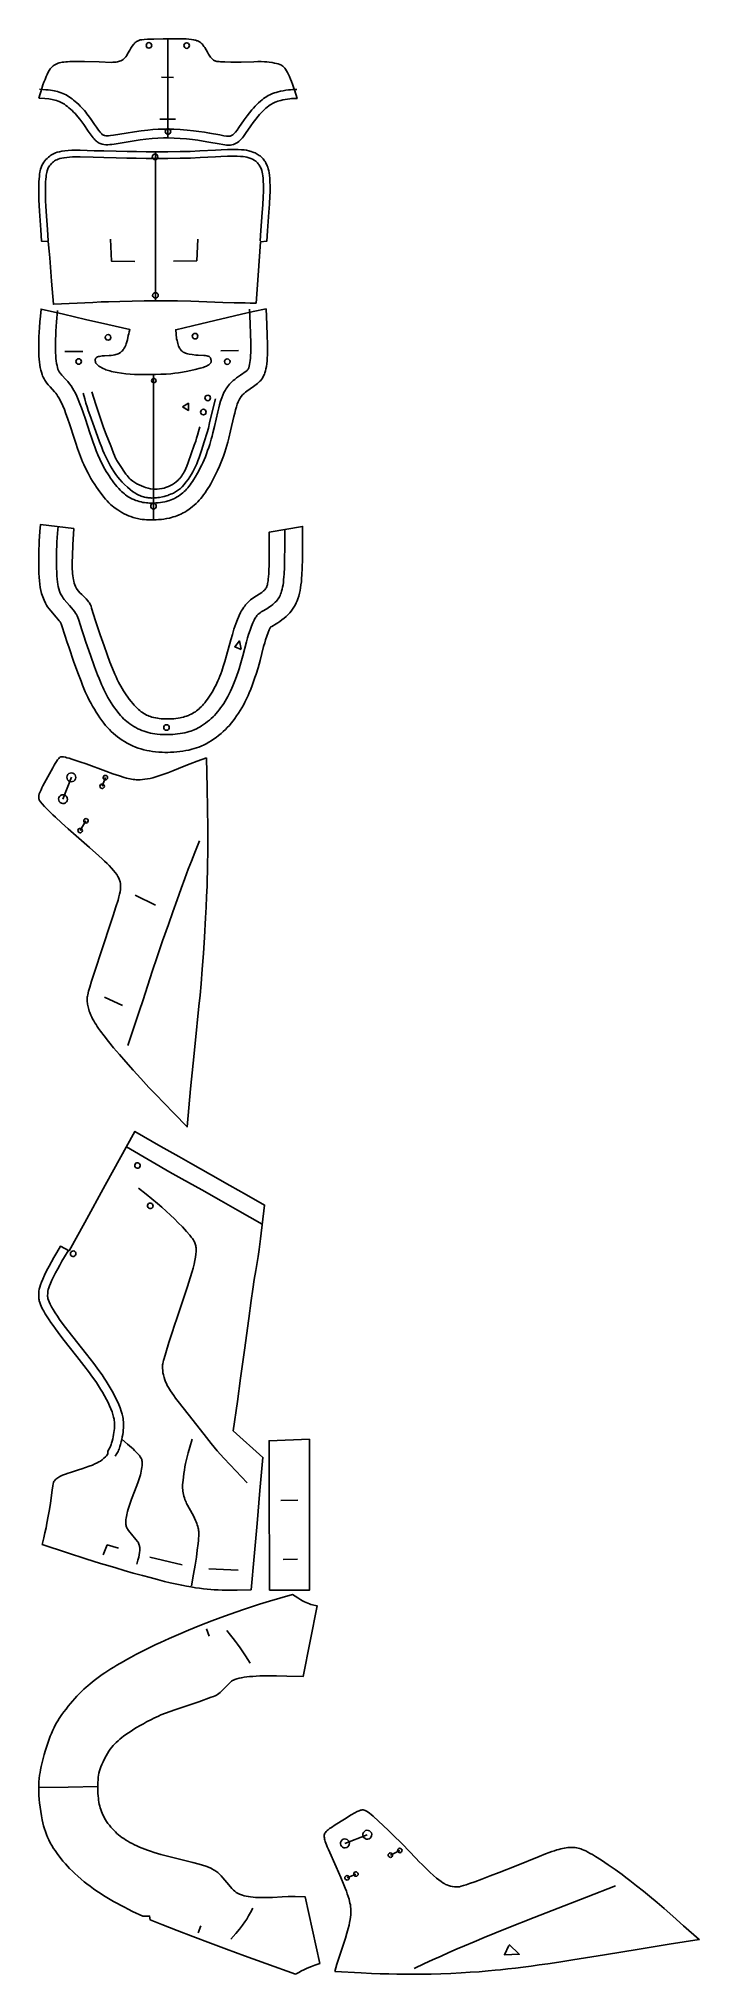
# Model space of a CAD drawing. Extents: x 1 to 298, y 1 to 872.
import ezdxf

# ---------------------------------------------------------------- set-up
doc = ezdxf.new("R2010")
doc.units = 0

msp = doc.modelspace()

# ---------------------------------------------------------------- linework, layer by layer
for points in [[(1, 845.416443), (3.77625, 845.190186), (5.5575, 845.000549), (6.275312, 844.899658), (7.034531, 844.768311), (7.635703, 844.642334), (8.300703, 844.477417), (9.0425, 844.262146), (9.698593, 844.044678), (10.273438, 843.825928), (10.864375, 843.567383), (11.475703, 843.259766), (12.003906, 842.958862), (12.551093, 842.612793), (13.229531, 842.140198), (13.925156, 841.612732), (14.630781, 841.037964), (15.339218, 840.423889), (16.043516, 839.778198), (16.738829, 839.105042), (17.423985, 838.403076), (18.098125, 837.670227), (18.650938, 837.034607), (19.517031, 835.967346), (20.463671, 834.697937), (21.282734, 833.534424), (23.349609, 830.523315), (24.621874, 828.744141), (25.566719, 827.509277), (25.973827, 827.019836), (26.286797, 826.670776), (26.642031, 826.310852), (27.044218, 825.954895), (27.393045, 825.689148), (27.820936, 825.408569), (28.278593, 825.157104), (28.697811, 824.966797), (29.144531, 824.801636), (29.621483, 824.663086), (30.398672, 824.509094), (31.254295, 824.423645), (32.192501, 824.411438), (33.099373, 824.465576), (33.97406, 824.565613), (34.989841, 824.716125), (40.427654, 825.629456), (43.964531, 826.186707), (46.669922, 826.574097), (49.307812, 826.903198), (52.09164, 827.178894), (54.701717, 827.360107), (57.168438, 827.454773), (59.521641, 827.470825), (62.029686, 827.409973), (64.687737, 827.266541), (67.505699, 827.041992), (70.289063, 826.748352), (72.623123, 826.441772), (74.993279, 826.074951), (77.556953, 825.633179), (82.321953, 824.769287), (83.974838, 824.492432), (84.863205, 824.363892), (85.529762, 824.285706), (86.120781, 824.238647), (86.65461, 824.22406), (87.31031, 824.257141), (87.94297, 824.353271), (88.672729, 824.540039), (89.333824, 824.778259), (89.989609, 825.086182), (90.546249, 825.413818), (91.079529, 825.800232), (91.607262, 826.268188), (91.916954, 826.583679), (92.321953, 827.037842), (92.756172, 827.568665), (93.229683, 828.187012), (94.191483, 829.52179), (96.553749, 832.92926), (97.567032, 834.354248), (98.720314, 835.891785), (99.828827, 837.259338), (100.433594, 837.954956), (101.147499, 838.731567), (101.866875, 839.467712), (102.587029, 840.159912), (103.303749, 840.804565), (103.912025, 841.316956), (104.615463, 841.865967), (105.216171, 842.294983), (105.817657, 842.68512), (106.321564, 842.98053), (106.829376, 843.248779), (107.447578, 843.536133), (107.974762, 843.750122), (108.628281, 843.980896), (109.311325, 844.188354), (110.031403, 844.377563), (110.925156, 844.581604), (111.990623, 844.791626), (113.051872, 844.969604), (114.055153, 845.107849), (114.844917, 845.190979), (115.641403, 845.245544), (116.355309, 845.268982), (117.358978, 845.272766), (116.17836, 849.075378), (115.747261, 850.374878), (115.297501, 851.654419), (114.824532, 852.908264), (114.41375, 853.923645), (113.908669, 855.08667), (113.483589, 855.993958), (112.976402, 856.987976), (112.562187, 857.721619), (112.160782, 858.355591), (111.76828, 858.891296), (111.374062, 859.340759), (110.967651, 859.71637), (110.5382, 860.030518), (110.075157, 860.295471), (109.567963, 860.52356), (108.893906, 860.76178), (108.157417, 860.966553), (107.235001, 861.169434), (106.120232, 861.362793), (104.818588, 861.543518), (103.757416, 861.65802), (102.613983, 861.744446), (101.158829, 861.802063), (99.714371, 861.810913), (97.857735, 861.776245), (92.141792, 861.612), (89.793045, 861.590576), (87.589058, 861.604492), (84.871094, 861.663391), (82.909996, 861.746094), (82.231407, 861.796631), (81.662338, 861.859497), (81.254372, 861.923706), (80.823517, 862.018005), (80.500389, 862.115662), (80.259064, 862.210999), (79.97187, 862.356934), (79.748436, 862.499146), (79.525856, 862.667419), (79.299843, 862.865295), (79.065933, 863.095947), (78.759453, 863.432556), (78.439682, 863.820007), (78.109917, 864.254883), (77.501793, 865.145996), (76.958748, 866.041016), (75.791557, 868.104065), (75.422417, 868.687256), (75.111557, 869.126709), (74.699059, 869.62915), (74.346794, 869.985779), (73.877419, 870.376221), (73.375626, 870.710693), (73.05883, 870.887024), (72.617966, 871.096252), (72.273438, 871.235474), (71.795311, 871.399902), (71.295776, 871.542847), (70.773277, 871.667114), (69.782417, 871.843201), (68.657341, 871.971436), (67.35453, 872.057251), (65.830704, 872.10614), (63.7925, 872.124023), (60.929844, 872.103943), (57.023357, 872.037842), (52.808514, 871.945862), (50.022343, 871.855042), (48.448048, 871.768555), (47.446014, 871.671448), (46.720779, 871.546448), (46.429531, 871.470703), (46.10656, 871.361328), (45.74625, 871.205688), (45.449375, 871.05249), (45.094139, 870.8349), (44.79789, 870.621094), (44.500626, 870.373657), (44.201641, 870.088806), (43.960625, 869.831482), (43.657032, 869.471619), (43.110001, 868.73407), (42.515625, 867.82019), (42.007969, 866.955933), (41.063282, 865.250366), (40.633514, 864.547974), (40.171249, 863.906128), (39.922966, 863.612305), (39.661171, 863.337341), (39.313046, 863.02063), (39.016171, 862.789307), (38.619843, 862.528503), (38.281013, 862.342896), (37.921406, 862.178101), (37.443985, 862.001404), (36.944298, 861.855164), (36.43211, 861.737183), (35.814922, 861.629761), (35.112888, 861.546692), (34.452499, 861.503235), (33.799686, 861.492554), (28.225311, 861.661987), (21.660702, 861.800659), (17.835781, 861.837585), (16.35078, 861.828247), (15.001875, 861.798096), (13.954687, 861.752502), (13.153359, 861.69812), (12.270547, 861.610535), (11.595469, 861.516785), (10.970625, 861.402222), (10.28125, 861.235535), (9.753515, 861.073364), (9.171953, 860.85376), (8.558906, 860.567322), (7.935156, 860.206604), (7.446953, 859.863892), (6.995625, 859.473022), (6.562109, 859.00177), (6.190078, 858.509644), (5.738672, 857.804199), (5.3275, 857.07074), (4.823515, 856.069092), (4.376406, 855.092651), (3.844062, 853.824463), (3.384219, 852.633972), (2.924844, 851.3573), (2.390078, 849.780212), (1, 845.416443)], [(59.16, 827.552551), (59.16, 838.665527), (59.16, 849.778564), (59.16, 860.891602), (59.16, 872.004639)], [(51.887188, 869.101318), (51.79203, 869.579651), (51.521091, 869.985229), (51.115547, 870.256165), (50.637188, 870.351318), (50.158829, 870.256165), (49.753281, 869.985229), (49.482342, 869.579651), (49.387188, 869.101318), (49.482342, 868.622925), (49.753281, 868.217407), (50.158829, 867.946472), (50.637188, 867.851318), (51.115547, 867.946472), (51.521091, 868.217407), (51.79203, 868.622925), (51.887188, 869.101318)], [(68.887497, 869.022766), (68.792343, 869.50116), (68.521408, 869.906677), (68.115936, 870.177612), (67.637497, 870.272766), (67.159218, 870.177612), (66.75367, 869.906677), (66.482658, 869.50116), (66.387497, 869.022766), (66.482658, 868.544434), (66.75367, 868.138977), (67.159218, 867.86792), (67.637497, 867.772766), (68.115936, 867.86792), (68.521408, 868.138977), (68.792343, 868.544434), (68.887497, 869.022766)], [(56.312187, 854.80542), (61.719296, 854.651794)], [(1.371719, 849.399292), (4.26375, 849.167725), (5.322031, 849.06311), (6.315547, 848.944275), (7.232969, 848.807251), (7.970469, 848.672546), (8.678281, 848.519287), (9.485469, 848.313965), (10.294374, 848.076477), (11.122656, 847.800354), (11.851093, 847.522644), (12.597813, 847.197266), (13.363671, 846.815002), (14.0175, 846.446167), (14.685625, 846.026917), (15.365156, 845.559875), (16.051718, 845.050842), (16.741093, 844.505554), (17.428749, 843.929749), (18.245703, 843.206726), (19.046875, 842.457581), (19.699999, 841.81543), (20.339453, 841.156555), (20.964922, 840.479919), (21.576094, 839.784729), (22.172421, 839.070313), (22.753593, 838.335754), (23.319609, 837.584106), (24.300468, 836.212402), (26.120312, 833.559814), (27.040234, 832.245972), (28.00164, 830.923645), (28.690155, 830.034851), (29.217108, 829.434143), (29.448202, 829.212769), (29.645937, 829.051636), (29.880468, 828.889893), (30.093906, 828.770813), (30.332188, 828.670776), (30.614843, 828.585938), (31.162344, 828.483826), (31.764608, 828.439819), (32.444607, 828.451904), (33.282108, 828.529724), (34.660858, 828.730774), (40.439297, 829.687805), (44.097031, 830.252563), (47.211639, 830.681763), (50.199532, 831.023315), (52.397499, 831.219421), (54.790779, 831.373474), (57.074688, 831.457397), (59.26656, 831.476563), (60.596249, 831.458984), (61.898594, 831.421143), (64.682892, 831.278259), (66.163902, 831.17218), (67.8675, 831.027649), (70.757187, 830.722778), (73.168983, 830.406311), (75.604843, 830.029846), (77.985779, 829.622009), (82.601875, 828.792419), (84.439293, 828.48407), (85.641251, 828.316833), (86.077026, 828.27594), (86.47789, 828.259644), (86.83609, 828.276123), (87.172729, 828.330139), (87.534531, 828.426331), (87.865387, 828.554382), (88.167496, 828.710815), (88.480782, 828.916443), (88.777657, 829.159485), (89.069298, 829.446472), (89.609528, 830.073486), (90.32328, 831.014771), (91.119141, 832.13446), (93.560547, 835.640869), (94.815781, 837.373169), (95.915703, 838.804443), (97.012497, 840.132141), (97.683205, 840.892273), (98.481873, 841.747803), (99.2957, 842.566711), (100.003433, 843.237061), (100.838745, 843.979675), (101.561562, 844.579834), (102.290779, 845.143738), (103.027496, 845.668518), (103.772652, 846.151306), (104.400932, 846.519409), (105.036407, 846.854797), (105.680313, 847.157104), (106.335312, 847.429382), (107.139999, 847.721252), (107.969528, 847.980591), (108.829063, 848.213501), (109.874687, 848.459045), (111.10289, 848.706909), (112.314217, 848.914185), (113.453125, 849.074829), (114.347496, 849.172424), (115.241402, 849.237549), (116.127029, 849.2677), (117.202499, 849.270203)], [(55.495781, 835.968994), (62.533825, 835.941772)], [(60.465778, 830.34491), (60.370625, 830.823181), (60.099686, 831.22876), (59.694218, 831.499756), (59.215778, 831.59491), (58.737499, 831.499756), (58.331951, 831.22876), (58.060936, 830.823181), (57.965778, 830.34491), (58.060936, 829.866455), (58.331951, 829.460999), (58.737499, 829.190063), (59.215778, 829.09491), (59.694218, 829.190063), (60.099686, 829.460999), (60.370625, 829.866455), (60.465778, 830.34491)], [(98.947495, 753.168213), (99.821167, 765.531677), (100.910072, 780.738831), (103.731796, 780.940918), (104.05101, 785.605469), (104.669998, 794.039185), (104.922188, 797.731995), (105.125, 801.455688), (105.179688, 803.010132), (105.203667, 804.26062), (105.198746, 806.004517), (105.152809, 807.585815), (105.056244, 809.28595), (104.93, 810.724182), (104.795311, 811.750061), (104.636948, 812.598022), (104.399841, 813.532471), (104.125389, 814.374817), (103.920235, 814.904663), (103.736328, 815.328552), (103.480469, 815.856567), (103.254059, 816.275757), (102.942734, 816.794128), (102.670151, 817.202454), (102.375778, 817.603394), (102.058983, 817.994934), (101.719063, 818.375305), (101.355385, 818.742737), (100.96711, 819.095276), (100.659454, 819.348938), (100.337265, 819.592468), (99.885078, 819.900146), (99.410156, 820.187927), (98.91758, 820.455627), (98.412262, 820.702942), (97.899216, 820.929993), (97.383354, 821.136475), (96.742188, 821.365479), (96.114296, 821.561707), (95.622887, 821.695618), (94.629532, 821.90741), (93.550392, 822.054688), (92.299606, 822.149536), (90.798592, 822.203552), (88.839684, 822.22406), (86.000702, 822.192688), (83.179764, 822.104614), (80.676872, 821.985352), (73.553276, 821.59082), (69.231323, 821.412781), (67.038437, 821.353882), (64.716171, 821.3125), (59.199608, 821.268433), (49.47031, 821.272949), (44.97242, 821.307312), (40.778904, 821.363586), (35.953358, 821.457703), (30.353281, 821.59906), (26.04875, 821.730896), (19.737108, 821.958557), (18.440624, 821.978271), (17.333984, 821.967407), (15.913125, 821.914368), (14.346797, 821.805115), (12.804844, 821.644043), (11.457734, 821.450134), (10.317031, 821.229126), (9.380078, 820.991394), (8.514766, 820.70636), (7.724218, 820.372314), (7.098906, 820.048401), (6.514843, 819.69165), (5.965547, 819.303406), (5.360078, 818.813049), (4.788516, 818.285217), (4.253047, 817.72406), (3.756172, 817.133606), (3.300469, 816.517944), (2.888125, 815.878601), (2.569844, 815.300781), (2.283984, 814.681396), (2.070469, 814.124023), (1.844062, 813.394531), (1.680156, 812.726929), (1.538047, 811.998108), (1.416094, 811.202881), (1.293984, 810.153748), (1.195547, 808.992615), (1.117813, 807.710938), (1.050078, 806.053406), (1.013281, 804.501221), (1, 802.842773), (1.01375, 801.092102), (1.048516, 799.573059), (1.152969, 797.051636), (1.309297, 794.475769), (1.952969, 786.051697), (2.30875, 780.950745), (5.316875, 780.782349), (5.709375, 776.506714), (5.969375, 773.481628), (6.763047, 763.000793), (7.637422, 752.598022), (25.365313, 753.474915), (29.166718, 753.642822), (32.406326, 753.766418), (37.572891, 753.927002), (43.100624, 754.061401), (48.537498, 754.160461), (53.47031, 754.215271), (58.55125, 754.208557), (63.555935, 754.123718), (69.571404, 753.94873), (83.864922, 753.441833), (88.971016, 753.28186), (93.944611, 753.182251), (96.174919, 753.165894), (98.947495, 753.168213)], [(100.738197, 781.137512), (101.058205, 785.814209), (101.65461, 793.939331), (101.891167, 797.359741), (102.093437, 800.867065), (102.187416, 803.477173), (102.203438, 805.042175), (102.183746, 806.473633), (102.128593, 807.915466), (102.039215, 809.295044), (101.931404, 810.436829), (101.810623, 811.307312), (101.654686, 812.086914), (101.451561, 812.830933), (101.160469, 813.64679), (100.795624, 814.442932), (100.583984, 814.830139), (100.352028, 815.208313), (100.098434, 815.57605), (99.878517, 815.861938), (99.580154, 816.207642), (99.321327, 816.473877), (99.043282, 816.730469), (98.744843, 816.976563), (98.424843, 817.211365), (98.082886, 817.434509), (97.345467, 817.843079), (96.561874, 818.198975), (95.662498, 818.531555), (94.777184, 818.788269), (93.955856, 818.956543), (93.014687, 819.076416), (91.868515, 819.155457), (90.445, 819.200928), (88.781792, 819.216553), (86.043594, 819.188416), (83.062111, 819.09491), (80.590309, 818.975281), (73.683907, 818.593445), (69.326324, 818.41394), (67.114922, 818.354492), (64.774452, 818.312805), (59.221249, 818.268433), (49.449139, 818.272888), (44.93539, 818.307495), (40.726795, 818.363953), (35.883202, 818.458496), (30.265781, 818.600037), (25.587656, 818.743896), (19.713593, 818.954834), (18.615469, 818.972961), (17.558907, 818.965637), (16.218828, 818.918884), (14.911797, 818.832825), (13.651172, 818.710144), (12.453125, 818.55188), (11.459844, 818.378418), (10.552343, 818.171326), (9.842422, 817.959961), (9.133594, 817.682312), (8.588672, 817.407471), (8.097968, 817.102966), (7.646093, 816.76886), (7.159375, 816.351563), (6.700859, 815.900269), (6.274531, 815.421326), (5.884531, 814.920593), (5.534688, 814.40094), (5.29875, 813.98468), (5.119062, 813.6073), (4.922969, 813.103516), (4.775391, 812.630005), (4.616797, 811.983093), (4.499531, 811.369202), (4.395312, 810.680969), (4.30375, 809.913208), (4.209922, 808.878906), (4.132891, 807.712646), (4.072031, 806.405579), (4.02875, 804.960754), (4.006953, 803.393677), (4.007891, 802.005737), (4.028515, 800.553101), (4.071094, 799.0448), (4.170312, 796.85968), (4.329141, 794.316406), (4.945625, 786.264954), (5.302187, 781.14856)], [(53.394375, 820.222107), (52.916092, 820.126953), (52.510544, 819.855896), (52.239529, 819.450439), (52.144375, 818.972107), (52.239529, 818.493713), (52.510544, 818.088257), (52.916092, 817.817261), (53.394375, 817.722107), (53.872734, 817.817261), (54.278278, 818.088257), (54.549297, 818.493713), (54.644375, 818.972107), (54.549297, 819.450439), (54.278278, 819.855896), (53.872734, 820.126953), (53.394375, 820.222107)], [(53.587967, 821.074219), (53.587967, 804.356079), (53.587967, 787.637878), (53.587967, 770.919678), (53.587967, 754.201538)], [(33.349766, 781.906372), (33.745155, 772.01886), (44.22031, 771.898865)], [(72.590698, 781.861877), (72.203903, 772.200317), (61.681328, 772.073425)], [(103.459373, 750.598022), (103.768669, 743.488403), (103.940231, 738.605225), (104.022026, 734.685364), (104.030548, 732.643555), (104.015228, 731.224304), (103.980232, 729.906311), (103.903748, 728.298828), (103.82476, 727.198975), (103.691872, 725.863708), (103.528748, 724.667297), (103.336792, 723.597717), (103.117416, 722.642639), (102.872108, 721.790039), (102.671875, 721.210632), (102.457497, 720.677063), (102.228279, 720.184875), (101.9832, 719.72937), (101.721718, 719.305847), (101.44281, 718.909668), (101.145782, 718.536133), (100.829842, 718.180664), (100.494141, 717.838562), (100.01445, 717.395142), (99.496559, 716.956299), (98.943672, 716.517334), (97.765312, 715.642456), (94.783356, 713.530457), (94.111168, 713.020752), (93.479141, 712.491638), (93.118668, 712.15509), (92.771873, 711.798035), (92.223434, 711.14386), (91.91172, 710.707581), (91.710854, 710.395386), (91.419922, 709.891418), (91.232735, 709.529358), (90.873276, 708.741394), (90.448433, 707.64209), (90.045387, 706.423584), (89.658279, 705.094666), (89.28125, 703.663879), (88.908669, 702.139771), (87.430389, 695.675903), (86.631172, 692.378906), (86.141792, 690.520874), (85.721954, 689.03125), (85.274452, 687.540771), (84.797264, 686.048645), (84.156174, 684.180237), (83.60508, 682.681763), (83.018044, 681.17926), (82.392967, 679.671936), (81.555153, 677.779663), (80.839455, 676.262634), (80.087341, 674.754272), (79.303276, 673.266418), (78.491638, 671.811218), (77.8675, 670.748413), (77.232185, 669.71582), (76.587578, 668.718445), (75.935471, 667.761414), (75.277885, 666.84967), (74.616249, 665.987183), (73.950699, 665.173096), (73.28109, 664.405273), (72.607109, 663.681702), (71.928589, 663.000305), (71.01664, 662.153748), (70.326797, 661.562622), (69.398979, 660.829041), (68.696716, 660.317017), (67.751564, 659.681335), (66.793983, 659.095947), (66.064064, 658.688904), (65.070076, 658.187622), (64.305626, 657.842041), (63.255779, 657.420349), (62.442108, 657.132874), (61.60289, 656.869202), (60.73539, 656.628723), (59.836952, 656.411011), (58.587811, 656.15509), (57.287888, 655.939575), (56.288124, 655.805908), (54.933281, 655.666565), (53.908436, 655.592407), (52.882813, 655.545349), (51.862186, 655.526367), (50.519688, 655.546326), (49.534218, 655.596313), (48.573593, 655.677429), (47.640858, 655.789734), (46.734688, 655.93219), (45.564686, 656.166443), (44.713673, 656.373901), (43.610779, 656.690369), (42.540623, 657.049683), (41.498985, 657.448669), (40.481716, 657.884338), (39.484608, 658.353943), (38.502968, 658.861389), (37.531719, 659.41687), (36.565468, 660.031128), (35.841015, 660.536865), (34.87117, 661.279541), (34.137966, 661.893738), (33.397343, 662.561951), (32.647186, 663.288635), (31.885155, 664.078247), (31.111639, 664.931519), (30.330467, 665.843262), (29.545937, 666.8078), (28.501875, 668.166443), (27.725859, 669.232544), (26.960546, 670.332886), (26.210234, 671.461609), (25.240313, 673.001404), (24.541328, 674.174927), (23.871407, 675.358276), (23.232578, 676.547546), (22.23328, 678.538757), (21.309374, 680.536255), (20.788124, 681.735352), (20.289921, 682.933411), (19.355938, 685.321106), (18.494688, 687.689331), (17.693983, 690.026733), (16.943281, 692.317505), (14.997969, 698.405762), (14.020702, 701.291443), (13.277812, 703.337158), (12.559609, 705.194214), (11.87539, 706.849365), (11.234062, 708.289429), (10.715938, 709.357422), (10.208437, 710.301575), (9.692031, 711.152771), (9.147422, 711.942078), (8.657969, 712.57489), (8.126172, 713.202942), (6.124844, 715.383606), (5.298047, 716.326233), (4.628438, 717.16687), (4.010625, 718.050842), (3.721953, 718.516052), (3.447031, 719.000793), (3.019766, 719.859619), (2.782344, 720.410278), (2.559219, 720.991089), (2.219844, 722.034119), (1.978047, 722.94342), (1.713125, 724.175537), (1.53125, 725.231689), (1.341328, 726.631958), (1.219375, 727.81012), (1.104531, 729.347168), (1.031484, 730.946838), (1, 732.598877), (1.006562, 734.286072), (1.045, 735.986023), (1.124375, 738.01062), (1.229922, 739.981445), (1.371719, 742.160522), (1.562969, 744.712585), (1.780703, 747.288818), (2.069297, 750.43457), (12.16039, 748.115479), (22.145077, 745.820679), (32.129688, 743.526001), (42.114296, 741.231323), (41.771873, 740.169189), (41.53492, 739.32959), (41.361248, 738.618042), (40.919216, 736.642639), (40.674999, 735.678711), (40.428749, 734.865112), (40.18914, 734.199646), (39.965626, 733.667786), (39.766563, 733.25415), (39.555859, 732.869202), (39.333515, 732.514648), (39.102734, 732.191101), (38.821716, 731.842712), (38.5, 731.48999), (38.158047, 731.155823), (37.827576, 730.863525), (37.597576, 730.686218), (37.36414, 730.53894), (37.102345, 730.408875), (36.736874, 730.265137), (36.288204, 730.119385), (35.77367, 729.978821), (35.284843, 729.866455), (34.47617, 729.72345), (33.562344, 729.616882), (32.697891, 729.551392), (30.643593, 729.435608), (29.530781, 729.328918), (28.928827, 729.241394), (28.430937, 729.147095), (27.966171, 729.03363), (27.550312, 728.899841), (27.19875, 728.744507), (26.921093, 728.567322), (26.711718, 728.370605), (26.543047, 728.119751), (26.443983, 727.84967), (26.400156, 727.522705), (26.418514, 727.181335), (26.508984, 726.785522), (26.627499, 726.472961), (26.785936, 726.159363), (26.985624, 725.84668), (27.195313, 725.579285), (27.445858, 725.312195), (27.742422, 725.045166), (28.028358, 724.822571), (28.420311, 724.555603), (28.936405, 724.246887), (29.503124, 723.944519), (30.107187, 723.652344), (30.735468, 723.373718), (31.295546, 723.146729), (31.898672, 722.928284), (32.451641, 722.750916), (33.065392, 722.576233), (33.753983, 722.402588), (34.53125, 722.228638), (36.351406, 721.884521), (38.233982, 721.596008), (40.28117, 721.347168), (42.193672, 721.173401), (44.213593, 721.047974), (46.11039, 720.976929), (48.473282, 720.938782), (51.086872, 720.94574), (53.531796, 720.991699), (56.024529, 721.079956), (58.46867, 721.215637), (60.451874, 721.373291), (62.279919, 721.570129), (63.952812, 721.797852), (65.724449, 722.088013), (68.161247, 722.558105), (71.53125, 723.278442), (73.731636, 723.802307), (74.435623, 723.992004), (75.051323, 724.179199), (75.60453, 724.375427), (76.048515, 724.55957), (76.552811, 724.802246), (77.041245, 725.07251), (77.554527, 725.398743), (77.94117, 725.684998), (78.248123, 725.958252), (78.463593, 726.211365), (78.56781, 726.384094), (78.636948, 726.554382), (78.676636, 726.72583), (78.693283, 726.938599), (78.681953, 727.203735), (78.637497, 727.525146), (78.573357, 727.808289), (78.487892, 728.079895), (78.399063, 728.293884), (78.296799, 728.483887), (78.200073, 728.624878), (78.068436, 728.776062), (77.917892, 728.910583), (77.74617, 729.03186), (77.365074, 729.228516), (77.102104, 729.321533), (76.782654, 729.402771), (76.087578, 729.507874), (75.352104, 729.562378), (72.880234, 729.676147), (71.69883, 729.762146), (70.150703, 729.933289), (68.805466, 730.148254), (68.121719, 730.292175), (67.624374, 730.4198), (67.181793, 730.558472), (66.7957, 730.707397), (66.459839, 730.865479), (66.100937, 731.073914), (65.797813, 731.292419), (65.537735, 731.518494), (65.22187, 731.843262), (64.896324, 732.227112), (64.668282, 732.542664), (64.450157, 732.900757), (64.238434, 733.318665), (64.029449, 733.813416), (63.855782, 734.292969), (63.651875, 734.936523), (63.458828, 735.633606), (63.28281, 736.361938), (63.13031, 737.099487), (63.007263, 737.824829), (62.91375, 738.529053), (62.843826, 739.216003), (62.72031, 741.108276), (74.085625, 743.767639), (92.330467, 748.112), (97.633827, 749.322144), (103.459373, 750.598022)], [(95.964058, 750.337769), (96.224449, 743.990906), (96.390388, 739.203491), (96.477104, 735.414856), (96.493439, 733.477783), (96.486641, 732.154968), (96.462341, 730.953369), (96.405388, 729.532654), (96.324684, 728.304382), (96.225151, 727.252075), (96.11187, 726.35968), (95.958199, 725.443909), (95.800079, 724.720276), (95.617188, 724.060791), (95.466095, 723.647888), (95.299057, 723.325439), (95.099373, 723.061707), (94.850075, 722.825073), (94.461876, 722.532043), (91.857109, 720.723755), (90.140938, 719.456177), (89.304451, 718.802307), (88.622734, 718.237976), (87.938904, 717.628235), (87.429688, 717.136536), (86.927574, 716.61145), (86.435936, 716.049805), (85.958359, 715.44812), (85.649529, 715.023193), (85.203278, 714.347473), (84.918594, 713.870117), (84.645233, 713.370056), (84.383591, 712.847473), (83.892731, 711.73999), (83.440933, 710.558289), (82.923355, 708.992615), (82.448982, 707.348083), (82.093979, 705.989624), (81.672417, 704.255127), (80.144371, 697.541565), (79.466248, 694.709656), (79.104996, 693.301208), (78.723907, 691.900818), (78.001015, 689.471802), (77.5532, 688.094849), (77.078354, 686.724915), (76.574844, 685.360901), (76.041405, 684.002075), (75.476326, 682.647461), (74.878281, 681.296265), (74.40773, 680.285278), (73.754143, 678.947693), (73.075783, 677.632507), (72.554214, 676.66748), (71.487968, 674.813416), (70.767654, 673.648865), (70.226402, 672.821228), (69.686874, 672.038025), (69.151405, 671.304077), (68.621246, 670.621094), (68.096016, 669.986694), (67.574921, 669.397949), (67.057579, 668.851929), (66.543205, 668.345764), (65.861015, 667.727539), (65.351402, 667.302856), (64.673355, 666.782776), (63.995781, 666.309204), (63.316719, 665.87561), (62.631016, 665.478638), (62.108124, 665.204224), (61.393749, 664.867981), (60.653435, 664.56427), (59.879997, 664.291626), (59.274059, 664.106567), (58.425938, 663.884583), (57.755859, 663.73584), (56.814766, 663.560425), (55.829372, 663.412781), (54.812889, 663.294678), (53.778671, 663.208008), (52.739998, 663.154846), (51.966091, 663.138062), (50.951561, 663.147949), (50.211094, 663.180664), (49.494217, 663.236023), (48.579216, 663.344849), (47.921406, 663.451538), (47.078438, 663.625244), (46.270233, 663.832458), (45.492107, 664.070984), (44.739372, 664.338135), (43.827187, 664.708557), (42.938282, 665.115295), (42.23703, 665.470703), (41.5382, 665.864197), (40.835545, 666.307251), (40.123047, 666.810974), (39.578594, 667.235535), (38.834297, 667.872864), (38.258984, 668.410522), (37.666248, 669.0047), (37.053749, 669.659546), (36.209766, 670.624512), (35.561874, 671.411072), (34.905937, 672.246155), (34.246326, 673.125061), (33.368359, 674.356873), (32.71664, 675.319519), (32.075466, 676.31012), (31.449141, 677.323914), (30.841953, 678.356262), (30.257891, 679.402405), (29.697811, 680.460083), (29.160545, 681.528259), (28.477421, 682.967163), (27.67289, 684.786072), (26.917812, 686.623413), (26.206484, 688.47467), (25.532969, 690.335205), (24.766874, 692.572144), (24.037422, 694.798401), (22.085781, 700.892578), (21.068047, 703.889832), (20.274139, 706.07074), (19.596796, 707.822021), (18.815624, 709.713013), (18.158047, 711.192017), (17.513437, 712.533508), (16.875391, 713.749512), (16.235233, 714.856384), (15.584609, 715.870117), (14.914765, 716.80719), (14.10078, 717.82373), (13.271796, 718.766724), (11.4225, 720.763123), (10.979688, 721.274536), (10.669687, 721.666016), (10.269453, 722.251526), (9.98625, 722.764587), (9.694687, 723.446411), (9.482265, 724.097961), (9.251953, 725.015869), (9.075937, 725.909363), (8.888594, 727.129578), (8.756797, 728.262634), (8.65125, 729.494812), (8.575624, 730.820129), (8.539374, 731.943359), (8.525859, 733.417786), (8.544063, 734.948914), (8.600234, 736.825012), (8.685547, 738.701416), (8.790781, 740.533875), (9.090859, 744.700684), (9.542734, 749.805115)], [(53.572655, 757.866943), (53.094296, 757.77179), (52.688747, 757.500793), (52.417812, 757.095276), (52.322655, 756.616943), (52.417812, 756.13855), (52.688747, 755.733093), (53.094296, 755.462097), (53.572655, 755.366943), (54.051014, 755.462097), (54.456562, 755.733093), (54.727497, 756.13855), (54.822655, 756.616943), (54.727497, 757.095276), (54.456562, 757.500793), (54.051014, 757.77179), (53.572655, 757.866943)], [(32.234138, 738.955627), (31.755781, 738.860474), (31.350233, 738.589539), (31.079296, 738.184021), (30.98414, 737.705627), (31.079296, 737.227356), (31.350233, 736.821777), (31.755781, 736.550781), (32.234138, 736.455627), (32.712498, 736.550781), (33.118046, 736.821777), (33.388985, 737.227356), (33.484138, 737.705627), (33.388985, 738.184021), (33.118046, 738.589539), (32.712498, 738.860474), (32.234138, 738.955627)], [(71.416016, 739.504028), (70.937653, 739.408875), (70.532104, 739.137939), (70.261093, 738.732483), (70.166016, 738.254028), (70.261093, 737.775757), (70.532104, 737.370239), (70.937653, 737.099182), (71.416016, 737.004028), (71.894371, 737.099182), (72.299843, 737.370239), (72.570854, 737.775757), (72.666016, 738.254028), (72.570854, 738.732483), (72.299843, 739.137939), (71.894371, 739.408875), (71.416016, 739.504028)], [(83.059135, 731.60675), (91.02906, 731.775208)], [(12.711719, 731.410461), (20.856796, 731.298096)], [(18.99703, 728.078247), (18.518671, 727.983093), (18.113125, 727.712158), (17.842188, 727.306641), (17.74703, 726.828247), (17.842188, 726.349915), (18.113125, 725.944336), (18.518671, 725.673401), (18.99703, 725.578247), (19.475311, 725.673401), (19.880859, 725.944336), (20.151875, 726.349915), (20.24703, 726.828247), (20.151875, 727.306641), (19.880859, 727.712158), (19.475311, 727.983093), (18.99703, 728.078247)], [(85.922653, 728.032654), (85.444298, 727.9375), (85.03875, 727.666565), (84.767807, 727.260986), (84.672653, 726.782654), (84.767807, 726.30426), (85.03875, 725.898743), (85.444298, 725.627808), (85.922653, 725.532654), (86.401016, 725.627808), (86.806564, 725.898743), (87.077499, 726.30426), (87.172653, 726.782654), (87.077499, 727.260986), (86.806564, 727.666565), (86.401016, 727.9375), (85.922653, 728.032654)], [(52.858047, 719.250122), (52.475388, 719.174072), (52.150936, 718.957275), (51.934219, 718.632813), (51.858047, 718.250122), (51.934219, 717.867493), (52.150936, 717.54303), (52.475388, 717.326233), (52.858047, 717.250122), (53.24078, 717.326233), (53.565155, 717.54303), (53.781952, 717.867493), (53.858047, 718.250122), (53.781952, 718.632813), (53.565155, 718.957275), (53.24078, 719.174072), (52.858047, 719.250122)], [(52.700935, 720.858032), (52.700935, 704.582825), (52.700935, 688.307556), (52.700935, 672.032349), (52.700935, 655.757202)], [(21.035469, 712.644653), (21.734921, 709.99469), (22.268906, 708.059998), (22.756016, 706.411682), (23.259531, 704.854919), (23.979374, 702.832642), (25.998125, 697.445679), (28.43828, 690.657959), (29.363125, 688.193359), (29.91703, 686.817932), (30.484531, 685.503052), (31.07078, 684.233215), (31.770546, 682.812012), (32.605389, 681.216675), (33.39711, 679.779541), (34.128437, 678.522156), (34.894531, 677.286255), (35.811405, 675.925781), (36.64875, 674.801636), (37.520157, 673.739258), (38.561092, 672.585938), (39.653591, 671.480591), (40.948826, 670.274658), (42.158436, 669.246887), (43.258438, 668.407715), (44.23, 667.75061), (44.725079, 667.448181), (45.226093, 667.165466), (46.07375, 666.741333), (46.589687, 666.51532), (47.110935, 666.310608), (47.637264, 666.127014), (48.168594, 665.964661), (48.704765, 665.823364), (49.245625, 665.703003), (49.791016, 665.60376), (50.340778, 665.525269), (50.894688, 665.467651), (51.452656, 665.430786), (52.014374, 665.41394), (52.768593, 665.421692), (53.337734, 665.44928), (54.100544, 665.513916), (54.675312, 665.582336), (55.444374, 665.698914), (56.795856, 665.968445), (57.569607, 666.157227), (58.340778, 666.370605), (59.10453, 666.608582), (59.669529, 666.803284), (60.408905, 667.084412), (60.950153, 667.311523), (61.650547, 667.636108), (62.157185, 667.895874), (62.645546, 668.169617), (63.113903, 668.457397), (63.562813, 668.75946), (63.994141, 669.075989), (64.40992, 669.40741), (64.812187, 669.753906), (65.584373, 670.493347), (66.448593, 671.436768), (67.297577, 672.470581), (68.263985, 673.761414), (69.094292, 674.976807), (69.784607, 676.075012), (70.446716, 677.219177), (71.072891, 678.403564), (71.65937, 679.619995), (72.206795, 680.858765), (72.715622, 682.109497), (73.261482, 683.570923), (73.75695, 685.019348), (74.331329, 686.846008), (75.489372, 690.712891), (76.837029, 694.915771), (77.403748, 696.858948), (77.991013, 699.171936), (79.45562, 705.431763), (80.617889, 710.065735)], [(24.891327, 713.264954), (26.712891, 707.55835), (28.70875, 701.615845), (30.022655, 697.548401), (30.596718, 695.90509), (31.362812, 693.931641), (33.436405, 688.920898), (33.887032, 687.748718), (34.688904, 685.576965), (35.08828, 684.558105), (35.59531, 683.408875), (35.835155, 682.925781), (36.181091, 682.288025), (36.746407, 681.345276), (37.349609, 680.420776), (40.313904, 676.13208), (40.792187, 675.488403), (41.293358, 674.872009), (41.719376, 674.400513), (42.174767, 673.949829), (42.791248, 673.417175), (43.453827, 672.918396), (44.295624, 672.363831), (45.172264, 671.855713), (46.216015, 671.320007), (47.25742, 670.844055), (48.28664, 670.428955), (49.162029, 670.124207), (49.743515, 669.948425), (50.324219, 669.795288), (51.341091, 669.583984), (52.361641, 669.447083), (53.386169, 669.385376), (54.414608, 669.398865), (55.44656, 669.487671), (56.481796, 669.651917), (57.519531, 669.895081), (58.113125, 670.072144), (58.558437, 670.224365), (59.448669, 670.58075), (60.337734, 671.010681), (61.224529, 671.518677), (62.100937, 672.103394), (62.95195, 672.758606), (63.762341, 673.477112), (64.147652, 673.858032), (64.517029, 674.252319), (64.981483, 674.79718), (65.410469, 675.362183), (65.805, 675.94574), (66.168747, 676.54657), (66.50531, 677.16333), (66.893433, 677.954651), (67.252029, 678.766174), (67.653511, 679.762939), (68.28125, 681.468018), (69.621796, 685.311707), (71.064995, 689.174194), (71.702965, 690.998413), (72.11953, 692.325684), (72.512344, 693.690918), (72.940231, 695.284607), (73.509064, 697.507019)], [(65.733437, 706.41272), (68.445549, 704.869995), (68.424065, 706.455627), (68.402496, 708.04126), (65.733437, 706.41272)], [(77.124138, 711.713135), (76.645782, 711.617981), (76.240234, 711.346985), (75.969292, 710.941467), (75.874138, 710.463135), (75.969292, 709.984741), (76.240234, 709.579224), (76.645782, 709.308289), (77.124138, 709.213135), (77.602501, 709.308289), (78.008041, 709.579224), (78.278984, 709.984741), (78.374138, 710.463135), (78.278984, 710.941467), (78.008041, 711.346985), (77.602501, 711.617981), (77.124138, 711.713135)], [(75.157104, 705.327637), (74.678749, 705.232483), (74.273277, 704.961548), (74.002266, 704.55603), (73.907104, 704.077637), (74.002266, 703.599304), (74.273277, 703.193726), (74.678749, 702.922791), (75.157104, 702.827637), (75.635468, 702.922791), (76.041016, 703.193726), (76.312027, 703.599304), (76.407104, 704.077637), (76.312027, 704.55603), (76.041016, 704.961548), (75.635468, 705.232483), (75.157104, 705.327637)], [(52.704372, 663.020203), (52.226013, 662.925171), (51.820469, 662.654114), (51.54953, 662.248596), (51.454372, 661.770203), (51.54953, 661.29187), (51.820469, 660.886414), (52.226013, 660.615356), (52.704372, 660.520203), (53.182732, 660.615356), (53.58828, 660.886414), (53.859219, 661.29187), (53.954372, 661.770203), (53.859219, 662.248596), (53.58828, 662.654114), (53.182732, 662.925171), (52.704372, 663.020203)], [(16.788046, 651.69873), (16.434765, 644.391724), (16.220234, 639.459229), (16.132891, 636.531311), (16.119453, 634.341858), (16.138281, 633.313049), (16.177578, 632.335449), (16.238594, 631.412537), (16.344141, 630.33551), (16.450546, 629.534546), (16.609375, 628.607788), (16.755703, 627.925476), (16.960781, 627.145081), (17.236719, 626.313416), (17.546406, 625.583862), (17.897968, 624.928528), (18.092188, 624.619507), (18.372969, 624.21875), (18.931328, 623.523804), (19.586094, 622.798401), (20.430702, 621.921448), (22.322422, 620.011719), (23.125313, 619.145752), (23.49836, 618.687622), (23.810703, 618.240479), (24.037109, 617.854919), (24.283125, 617.351379), (24.556953, 616.670044), (24.84453, 615.837158), (26.63203, 610.209534), (28.74078, 603.845093), (30.449141, 598.821716), (31.804922, 594.96936), (33.061092, 591.573669), (34.221798, 588.625244), (35.28492, 586.111877), (35.829529, 584.900452), (36.383751, 583.7229), (36.948437, 582.582092), (37.52422, 581.480774), (37.963749, 580.682312), (38.559063, 579.656311), (39.160389, 578.675598), (39.76289, 577.741211), (40.361641, 576.854614), (41.097263, 575.815247), (41.809685, 574.854492), (42.620388, 573.808899), (43.376953, 572.878296), (43.978516, 572.17865), (44.683594, 571.414001), (45.271404, 570.826538), (45.872421, 570.272644), (46.498516, 569.741577), (47.16, 569.22699), (47.718826, 568.830078), (48.306873, 568.44928), (48.927109, 568.087463), (49.582264, 567.747559), (50.098358, 567.508484), (50.821327, 567.213562), (51.391483, 567.011658), (51.986248, 566.827515), (52.814999, 566.609619), (53.680157, 566.423218), (54.577187, 566.268188), (55.267891, 566.172668), (56.209141, 566.072388), (57.169216, 566.003296), (58.143356, 565.965149), (58.88039, 565.956726), (59.867344, 565.972351), (60.853748, 566.018127), (61.833515, 566.09375), (62.800468, 566.198608), (63.748749, 566.332397), (64.672112, 566.49469), (65.344604, 566.634827), (66.209839, 566.845703), (66.832344, 567.021851), (67.627655, 567.279724), (68.385307, 567.563416), (68.930077, 567.79248), (69.627029, 568.118896), (70.292419, 568.468567), (70.92836, 568.840637), (71.537033, 569.234192), (72.120857, 569.648438), (72.683357, 570.085327), (73.229767, 570.549133), (73.632027, 570.91748), (74.162422, 571.439819), (74.690781, 572.001892), (75.222183, 572.608276), (75.761795, 573.263611), (76.455544, 574.158447), (77.026794, 574.935974), (77.607346, 575.764587), (78.192032, 576.639893), (78.775467, 577.558044), (79.352417, 578.515015), (79.917732, 579.50647), (80.466011, 580.528687), (80.862968, 581.312866), (81.246323, 582.111023), (81.737732, 583.197205), (82.092422, 584.028503), (82.548439, 585.159729), (82.98687, 586.317322), (83.409767, 587.502014), (84.118279, 589.641541), (84.795624, 591.86676), (85.546173, 594.498352), (87.522423, 601.638062), (88.217812, 604.011841), (88.93187, 606.314453), (89.764297, 608.792969), (90.500702, 610.770325), (90.923126, 611.800293), (91.241714, 612.524048), (91.889297, 613.857117), (92.221245, 614.471497), (92.560387, 615.054382), (92.908279, 615.608215), (93.38797, 616.306091), (93.761482, 616.802185), (94.148438, 617.277771), (94.549919, 617.735168), (95.105698, 618.318054), (95.679375, 618.869995), (96.411949, 619.515991), (97.002968, 619.997498), (97.737808, 620.554749), (98.314842, 620.964661), (99.012657, 621.431885), (101.43367, 622.947876), (101.936089, 623.2995), (102.305542, 623.59021), (102.563278, 623.817932), (102.804138, 624.058472), (103.168983, 624.506165), (103.366638, 624.813965), (103.489761, 625.039856), (103.661636, 625.414612), (103.768044, 625.691406), (103.96125, 626.319031), (104.089684, 626.862305), (104.204292, 627.475708), (104.305542, 628.165894), (104.393829, 628.937073), (104.492966, 630.07959), (104.572891, 631.332458), (104.635933, 632.673706), (104.72039, 635.533325), (104.774292, 639.576538), (104.789841, 644.169983), (104.771324, 649.966003), (119.850388, 652.599121), (119.808823, 643.128784), (119.751244, 637.938965), (119.653671, 633.9599), (119.50515, 630.731323), (119.404922, 629.274414), (119.269295, 627.753662), (119.104919, 626.335815), (118.906952, 625.000549), (118.672104, 623.732239), (118.39875, 622.515137), (118.075623, 621.299683), (117.688354, 620.0802), (117.332733, 619.12793), (116.927025, 618.184692), (116.451874, 617.22821), (115.906876, 616.280273), (115.309685, 615.377563), (114.681091, 614.538513), (114.019218, 613.748169), (113.236794, 612.909851), (112.422729, 612.124146), (111.491791, 611.30896), (110.538437, 610.54895), (109.582184, 609.850708), (108.739532, 609.281128), (107.872421, 608.734131), (105.920387, 607.606873), (105.554916, 607.385742), (105.429764, 607.27301), (105.336563, 607.16449), (105.227264, 606.977173), (105.096954, 606.733398), (104.957497, 606.450867), (104.778595, 606.056763), (104.286797, 604.84082), (103.71875, 603.270386), (103.177185, 601.616211), (102.761948, 600.236084), (102.301323, 598.59375), (100.657265, 592.308899), (99.7575, 589.038513), (98.873123, 586.100037), (98.389374, 584.606079), (97.779999, 582.821716), (97.148048, 581.077515), (96.497963, 579.387573), (95.83461, 577.7677), (95.282104, 576.49646), (94.595001, 575.01062), (93.894218, 573.595154), (93.185074, 572.254578), (92.469063, 570.984131), (91.74836, 569.779358), (91.019684, 568.625977), (90.146637, 567.317627), (89.375938, 566.22821), (88.57531, 565.161255), (87.735001, 564.110535), (86.851013, 563.077881), (85.930779, 562.076416), (85.133041, 561.263672), (84.136482, 560.312622), (83.095467, 559.387939), (82.023048, 558.501343), (80.921089, 557.654541), (79.790703, 556.849854), (78.646172, 556.098816), (77.670151, 555.507568), (76.486015, 554.850769), (75.45726, 554.333008), (74.215385, 553.770935), (73.154297, 553.343506), (72.091171, 552.960754), (71.010307, 552.616211), (69.901955, 552.306396), (68.550934, 551.982849), (67.190392, 551.710327), (65.841484, 551.486389), (64.508125, 551.306213), (63.19492, 551.165405), (61.895153, 551.059509), (60.391094, 550.977783), (59.118984, 550.944458), (57.860153, 550.944763), (56.592342, 550.978943), (55.094139, 551.063477), (53.581482, 551.196533), (52.257187, 551.352783), (50.896797, 551.559509), (49.717888, 551.781616), (48.273594, 552.114502), (47.037422, 552.457703), (45.794529, 552.860352), (44.536247, 553.331482), (43.285, 553.866333), (42.060623, 554.452515), (40.86578, 555.084045), (39.700779, 555.757202), (38.566639, 556.469177), (37.465389, 557.21814), (36.415001, 557.99115), (35.608982, 558.627563), (34.636013, 559.453796), (33.709923, 560.30719), (32.83617, 561.177307), (31.868906, 562.221863), (31.121874, 563.090698), (30.292578, 564.120056), (29.398594, 565.305786), (28.571093, 566.465637), (27.785, 567.622498), (26.918827, 568.963257), (26.085155, 570.319885), (25.274139, 571.698364), (24.557186, 572.966492), (23.803514, 574.378601), (23.136406, 575.715088), (22.574062, 576.909668), (21.991796, 578.21228), (21.380547, 579.648682), (20.735937, 581.234314), (20.054375, 582.977417), (18.652967, 586.709656), (16.737577, 592.023804), (14.683672, 597.908325), (13.687109, 600.838135), (12.900859, 603.210083), (11.273125, 608.357971), (11.11789, 608.795837), (11.023281, 609.024414), (10.948438, 609.173523), (10.852968, 609.33313), (10.625703, 609.666382), (10.239453, 610.182312), (9.636093, 610.937622), (8.873593, 611.843811), (6.443203, 614.576294), (5.724453, 615.463989), (5.032109, 616.422668), (4.537109, 617.196228), (4.056719, 618.032776), (3.391172, 619.387146), (2.800234, 620.87262), (2.317656, 622.400269), (1.971953, 623.78833), (1.697969, 625.199768), (1.483672, 626.662964), (1.320078, 628.19397), (1.197734, 629.818115), (1.108281, 631.571533), (1.038594, 633.794922), (1.006094, 635.857849), (1, 638.002197), (1.021875, 640.186096), (1.073516, 642.356079), (1.141172, 644.131775), (1.247813, 646.160034), (1.377109, 648.108337), (1.546172, 650.281677), (1.826406, 653.526367), (16.788046, 651.69873)], [(111.844139, 651.20105), (111.808983, 643.190796), (111.752342, 638.081421), (111.658119, 634.241882), (111.517731, 631.189514), (111.429375, 629.904297), (111.310387, 628.569885), (111.172729, 627.383484), (111.01445, 626.315796), (110.833359, 625.337646), (110.627266, 624.419983), (110.39312, 623.539063), (110.124138, 622.6922), (109.906563, 622.10968), (109.664604, 621.546997), (109.39547, 621.005127), (109.096329, 620.485046), (108.766716, 619.986694), (108.408516, 619.508667), (108.023979, 619.049438), (107.530777, 618.521057), (107.006561, 618.015076), (106.360779, 617.449585), (105.683823, 616.909973), (104.981636, 616.397156), (104.364136, 615.979736), (103.736092, 615.583557), (101.849609, 614.494141), (101.254532, 614.134216), (100.694839, 613.758911), (100.18187, 613.358032), (99.868515, 613.07312), (99.575935, 612.774048), (99.302109, 612.460938), (99.044609, 612.133667), (98.801636, 611.792664), (98.51461, 611.346924), (98.24234, 610.879883), (97.980782, 610.390869), (97.726173, 609.875), (97.425156, 609.211792), (96.814529, 607.702393), (96.15406, 605.875977), (95.54422, 604.01355), (95.079529, 602.46875), (94.579605, 600.686401), (92.930466, 594.382385), (92.069374, 591.252808), (91.236481, 588.485291), (90.798042, 587.131104), (90.2332, 585.477173), (89.653282, 583.876465), (89.062111, 582.339905), (88.463593, 580.878296), (87.981949, 579.770081), (87.378357, 578.464783), (86.772499, 577.240906), (86.163437, 576.089783), (85.550621, 575.002319), (84.932892, 573.969849), (84.309685, 572.983337), (83.552658, 571.848816), (82.909683, 570.93988), (82.250626, 570.061646), (81.570778, 569.211487), (80.865074, 568.387146), (80.129135, 567.586243), (79.515312, 566.960876), (78.716949, 566.198975), (77.888596, 565.463196), (77.035385, 564.757751), (76.162498, 564.087036), (75.274918, 563.4552), (74.377892, 562.866638), (73.656013, 562.429382), (72.745781, 561.924438), (72.008125, 561.553101), (71.070152, 561.128662), (70.303749, 560.819885), (69.52047, 560.537903), (68.717651, 560.282043), (67.892967, 560.051392), (66.833122, 559.797729), (65.749298, 559.580505), (64.650543, 559.398193), (63.545624, 559.24884), (62.443592, 559.130676), (61.353436, 559.04187), (60.069218, 558.972107), (59.014843, 558.944519), (57.968983, 558.944702), (56.926014, 558.9729), (55.670155, 559.043823), (54.400703, 559.155396), (53.32703, 559.282104), (52.238594, 559.44751), (51.357422, 559.613403), (50.243046, 559.8703), (49.34156, 560.120605), (48.431248, 560.415527), (47.512188, 560.759583), (46.585857, 561.155457), (45.658516, 561.599548), (44.737499, 562.086304), (43.830311, 562.610535), (42.94445, 563.166809), (42.087185, 563.749573), (41.266171, 564.353882), (40.678593, 564.81781), (39.938046, 565.446777), (39.245232, 566.085144), (38.59586, 566.731812), (37.838749, 567.549377), (37.271404, 568.209106), (36.603123, 569.038818), (35.849842, 570.037903), (35.136562, 571.037476), (34.454296, 572.041687), (33.6875, 573.228638), (32.941326, 574.442749), (32.204296, 575.695618), (31.569061, 576.819214), (30.912577, 578.049194), (30.335234, 579.205688), (29.845547, 580.246094), (29.324764, 581.411072), (28.767187, 582.721375), (28.167109, 584.197571), (27.524765, 585.84021), (26.161171, 589.472168), (24.277344, 594.698364), (22.247187, 600.514648), (21.271015, 603.384888), (20.511875, 605.674805), (18.859688, 610.900146), (18.589609, 611.662659), (18.303047, 612.35498), (17.964296, 613.02887), (17.596251, 613.644104), (17.13578, 614.319275), (16.568594, 615.077026), (15.823125, 616.010315), (14.924218, 617.078552), (12.544063, 619.754517), (12.080859, 620.326721), (11.649297, 620.924072), (11.379063, 621.346497), (11.122812, 621.792664), (10.709063, 622.634766), (10.341093, 623.559753), (10.020703, 624.573914), (9.785391, 625.518555), (9.58664, 626.542419), (9.421875, 627.667847), (9.288047, 628.919678), (9.182422, 630.32251), (9.101874, 631.900757), (9.03664, 633.983276), (9.005859, 635.932251), (9.000078, 637.97345), (9.020859, 640.050842), (9.069843, 642.108521), (9.133203, 643.769287), (9.233984, 645.685242), (9.356484, 647.533264), (9.519453, 649.627258), (9.772344, 652.555786)], [(92.184921, 597.347412), (91.359291, 601.115295), (89.264061, 598.465515), (92.186089, 597.278687)], [(58.533825, 563.39093), (58.057186, 563.287415), (57.656483, 563.00946), (57.392654, 562.599182), (57.305859, 562.119263), (57.409294, 561.6427), (57.687263, 561.241943), (58.0975, 560.978088), (58.577419, 560.891296), (59.054062, 560.994751), (59.454842, 561.272827), (59.71867, 561.683044), (59.805466, 562.162903), (59.70195, 562.639526), (59.423985, 563.040283), (59.013748, 563.304138), (58.533825, 563.39093)], [(76.52047, 548.47522), (76.858749, 535.020203), (77.045937, 525.673523), (77.155624, 517.041626), (77.177574, 512.614441), (77.173042, 508.97287), (77.145073, 505.213104), (77.089996, 501.308197), (77.004295, 497.230835), (76.917732, 494.043335), (76.810387, 490.732269), (76.633591, 486.119904), (76.420624, 481.328583), (76.175468, 476.419128), (75.679451, 467.727264), (75.198982, 460.386078), (74.680626, 453.363281), (74.135468, 446.827332), (73.663673, 441.699677), (73.177032, 436.750153), (71.419922, 419.842499), (70.544998, 411.106323), (69.420464, 399.442505), (67.81469, 382.359375), (61.809841, 388.509521), (57.431404, 393.026642), (53.708202, 396.912323), (50.63031, 400.17453), (46.952812, 404.145233), (43.598358, 407.840546), (40.259373, 411.592651), (37.327499, 414.956543), (34.754063, 417.988281), (32.478516, 420.76178), (30.446875, 423.344849), (28.821014, 425.524292), (28.004843, 426.675293), (27.398281, 427.565308), (26.833984, 428.427795), (26.312967, 429.262726), (25.835077, 430.070374), (25.296797, 431.04248), (24.912109, 431.79068), (24.486874, 432.690308), (23.991875, 433.884918), (23.759453, 434.534515), (23.562187, 435.160706), (23.397186, 435.76297), (23.260702, 436.340057), (23.03828, 437.541168), (22.840467, 439.117188), (22.798985, 439.840454), (22.820547, 440.327332), (22.869062, 440.760223), (22.951952, 441.271484), (23.074921, 441.878815), (23.465235, 443.45459), (23.965235, 445.220703), (24.786718, 447.923431), (25.795858, 451.113342), (27.124062, 455.209686), (28.516874, 459.436798), (34.566093, 477.565369), (35.805157, 481.42099), (36.730938, 484.484589), (37.129688, 485.925781), (37.42836, 487.131775), (37.638515, 488.151459), (37.787342, 489.160706), (37.831249, 489.627716), (37.862419, 490.197266), (37.862186, 491.116638), (37.830467, 491.587952), (37.788357, 491.948334), (37.646954, 492.690704), (37.542969, 493.074524), (37.41375, 493.467957), (37.25703, 493.871857), (37.070389, 494.287415), (36.689529, 495.006226), (36.123592, 495.908264), (35.449375, 496.846863), (34.678204, 497.814911), (33.821251, 498.805237), (32.725235, 499.982178), (31.863125, 500.854828), (30.701406, 501.978729), (29.596483, 503.010681), (28.067577, 504.403046), (23.830391, 508.171875), (14.331484, 516.520386), (11.335156, 519.171814), (8.519375, 521.716187), (7.340781, 522.814453), (6.263906, 523.846497), (4.803437, 525.301941), (3.552891, 526.613525), (2.544531, 527.739441), (1.806875, 528.644592), (1.414219, 529.221802), (1.253516, 529.520996), (1.160703, 529.737244), (1.090234, 529.950562), (1.028359, 530.236328), (1.000156, 530.531799), (1.002656, 530.844604), (1.034844, 531.17865), (1.097031, 531.535522), (1.278594, 532.21991), (1.601094, 533.104431), (2.048125, 534.110046), (2.462578, 534.948975), (2.936328, 535.859131), (7.305234, 544.031799), (7.948594, 545.172729), (8.443906, 545.999146), (9.025781, 546.900085), (9.525547, 547.604431), (9.999609, 548.207092), (10.324453, 548.562073), (10.469609, 548.682251), (10.628047, 548.781494), (10.806641, 548.858521), (10.940156, 548.89679), (11.338984, 548.944275), (11.741718, 548.929932), (12.235859, 548.865234), (13.001484, 548.711182), (13.724688, 548.533508), (14.743593, 548.253357), (15.864219, 547.919312), (17.303984, 547.463806), (19.55789, 546.71051), (22.346561, 545.73114), (31.250624, 542.467712), (34.416798, 541.329102), (37.400467, 540.304749), (39.524765, 539.635193), (40.509998, 539.359436), (41.226326, 539.179749), (42.161797, 538.977112), (42.856094, 538.853821), (43.550232, 538.755859), (44.25, 538.683655), (44.961014, 538.638184), (45.688904, 538.619751), (46.692188, 538.638489), (47.736717, 538.708679), (48.826248, 538.832092), (49.964294, 539.010864), (51.15461, 539.246643), (52.400936, 539.541626), (53.706951, 539.8974), (55.076248, 540.316467), (56.871563, 540.923523), (59.110466, 541.745056), (61.390858, 542.629272), (66.572105, 544.704285), (69.272575, 545.763184), (72.398048, 546.950684), (76.52047, 548.47522)], [(15.807968, 541.71228), (15.185625, 541.646912), (14.613984, 541.392395), (14.148984, 540.973633), (13.836094, 540.431763), (13.706016, 539.81958), (13.771406, 539.197388), (14.025937, 538.625671), (14.444609, 538.160706), (14.986562, 537.8479), (15.598594, 537.717712), (16.22086, 537.783203), (16.792578, 538.03772), (17.2575, 538.456299), (17.570391, 538.998352), (17.700546, 539.610229), (17.635078, 540.232727), (17.380547, 540.80426), (16.961952, 541.269287), (16.42, 541.582275), (15.807968, 541.71228)], [(31.087812, 540.558533), (30.701717, 540.50238), (30.366327, 540.30304), (30.132969, 539.990234), (30.036875, 539.612122), (30.09289, 539.226013), (30.292343, 538.890686), (30.605, 538.657227), (30.983124, 538.561157), (31.369375, 538.617126), (31.704609, 538.81665), (31.938124, 539.129272), (32.034142, 539.507385), (31.978125, 539.893677), (31.778671, 540.228943), (31.466015, 540.462402), (31.087812, 540.558533)], [(12.048906, 531.885986), (11.426641, 531.820557), (10.855, 531.565979), (10.389999, 531.1474), (10.077109, 530.605408), (9.947031, 529.993347), (10.012422, 529.371033), (10.266953, 528.799255), (10.685625, 528.334412), (11.2275, 528.021484), (11.839609, 527.891479), (12.461953, 527.956787), (13.033515, 528.211304), (13.498593, 528.629883), (13.811406, 529.171936), (13.941563, 529.783997), (13.876094, 530.406311), (13.62164, 530.978027), (13.20289, 531.443054), (12.661016, 531.755859), (12.048906, 531.885986)], [(11.944297, 529.888672), (15.70328, 539.714905)], [(29.620468, 536.672546), (29.234375, 536.616638), (28.898983, 536.417114), (28.665546, 536.104431), (28.56953, 535.726318), (28.625467, 535.34021), (28.824999, 535.004761), (29.137655, 534.771301), (29.515781, 534.675354), (29.901953, 534.731323), (30.237265, 534.930847), (30.470781, 535.24353), (30.566795, 535.621643), (30.51078, 536.007751), (30.311327, 536.343018), (29.998671, 536.576477), (29.620468, 536.672546)], [(29.568125, 535.67395), (31.035467, 539.559753)], [(19.712421, 516.731628), (19.326328, 516.675537), (18.990936, 516.476013), (18.757578, 516.163452), (18.661484, 515.785278), (18.717499, 515.399109), (18.916952, 515.063721), (19.229609, 514.830383), (19.607735, 514.734375), (19.993906, 514.790283), (20.329218, 514.989746), (20.562656, 515.302429), (20.658749, 515.680603), (20.602734, 516.066772), (20.403202, 516.402039), (20.090624, 516.635559), (19.712421, 516.731628)], [(19.660078, 515.732971), (22.282343, 520.133972)], [(22.334686, 521.132568), (21.948593, 521.076477), (21.613281, 520.876953), (21.379843, 520.564453), (21.283749, 520.18634), (21.339766, 519.800049), (21.539297, 519.464783), (21.851875, 519.231323), (22.23, 519.135376), (22.616249, 519.191345), (22.951563, 519.390686), (23.184999, 519.703369), (23.281015, 520.081604), (23.225, 520.467712), (23.025625, 520.80304), (22.712891, 521.036499), (22.334686, 521.132568)], [(41.131561, 419.04248), (44.045235, 427.612885), (46.291874, 434.315918), (48.032578, 439.597321), (52.170391, 452.275452), (54.382656, 458.949768), (56.800468, 466.084442), (59.385387, 473.534363), (61.357109, 479.118195), (63.294216, 484.526855), (65.139763, 489.605621), (66.839218, 494.205078), (68.38047, 498.300781), (69.794922, 501.992493), (71.328827, 505.929443), (73.403046, 511.18045)], [(53.558907, 482.115936), (44.512733, 486.650757)], [(38.670624, 436.986084), (30.694218, 440.799927)], [(96.688667, 174.0793), (98.000542, 188.965393), (99.312576, 203.851563), (100.624611, 218.737656), (101.936562, 233.623825), (88.607735, 245.539063), (90.484375, 258.793671), (91.935387, 269.225311), (93.651329, 281.871857), (95.574219, 296.167664), (96.678513, 304.193817), (97.419998, 309.373962), (98.067734, 313.662964), (98.717651, 317.734528), (99.756714, 324.005615), (100.245934, 327.191864), (100.581795, 329.603271), (100.897339, 332.033508), (102.716873, 347.184692), (94.507729, 351.861084), (87.118828, 356.051086), (78.326401, 360.994537), (69.418434, 365.985291), (64.060699, 369.013275), (56.017654, 373.618591), (44.364685, 380.358734), (30.959219, 356.130157), (21.725859, 339.332733), (14.714999, 326.606079), (10.807656, 328.622803), (9.131953, 325.831238), (7.855625, 323.661713), (6.743515, 321.708893), (5.681797, 319.764282), (4.588438, 317.664459), (3.617812, 315.695221), (2.800781, 313.919769), (2.205156, 312.492645), (1.785312, 311.342407), (1.467031, 310.287659), (1.246094, 309.311401), (1.107109, 308.389587), (1.020547, 307.2742), (0.999922, 306.492798), (1.003828, 305.920135), (1.065703, 305.065216), (1.146875, 304.532959), (1.236562, 304.106323), (1.451563, 303.332336), (1.763828, 302.464752), (2.095, 301.692505), (2.614141, 300.627808), (3.242265, 299.464539), (3.970547, 298.215851), (4.790156, 296.894989), (5.692187, 295.515137), (6.467109, 294.377716), (7.495547, 292.923737), (8.586016, 291.434357), (9.735312, 289.90625), (11.941406, 287.047577), (18.184608, 279.103516), (21.366484, 275.012573), (23.865469, 271.718201), (24.834999, 270.400787), (25.883047, 268.937195), (26.976797, 267.350708), (27.96664, 265.845764), (28.887577, 264.374695), (29.751328, 262.926331), (30.66625, 261.31131), (31.501719, 259.753204), (32.255466, 258.266022), (32.927498, 256.847565), (33.52047, 255.479294), (34.037186, 254.141953), (34.428593, 252.982025), (34.756329, 251.810379), (34.973515, 250.774216), (35.056091, 250.238815), (35.119686, 249.68866), (35.162735, 249.121399), (35.18375, 248.534531), (35.166092, 247.506866), (35.104141, 246.640854), (35.006248, 245.751953), (34.879452, 244.857254), (34.731171, 243.974289), (34.526249, 242.913116), (34.312576, 241.930695), (34.064686, 240.903198), (33.840702, 240.071472), (33.669765, 239.509064), (33.50906, 239.043594), (33.354763, 238.654526), (33.172421, 238.259521), (32.955704, 237.853668), (32.697342, 237.423203), (32.061172, 236.495773), (32.104454, 235.270065), (31.850468, 234.782104), (31.54203, 234.355545), (31.09453, 233.873825), (30.40703, 233.244919), (29.588827, 232.579605), (28.798124, 232.003433), (28.118437, 231.570862), (27.31492, 231.133972), (26.306562, 230.663116), (25.194452, 230.20047), (23.678202, 229.617813), (22.030546, 229.020615), (20.393047, 228.45546), (18.905703, 227.968124), (15.385625, 226.901093), (14.283125, 226.551788), (13.005312, 226.109924), (11.767656, 225.628433), (11.130703, 225.349289), (10.549375, 225.065079), (10.037499, 224.778503), (9.594687, 224.492966), (9.145469, 224.157257), (8.775391, 223.835464), (8.428672, 223.486404), (8.089844, 223.087891), (7.967266, 222.902496), (7.882813, 222.741318), (7.724375, 222.321091), (7.567344, 221.707733), (7.396406, 220.826004), (7.085625, 218.877411), (6.246172, 213.106094), (5.801484, 210.187103), (5.294765, 207.132965), (4.726406, 204.020386), (4.307812, 201.917648), (3.833516, 199.705231), (3.303594, 197.388351), (2.612266, 194.494293), (14.024453, 190.711166), (22.294844, 188.015228), (28.867266, 185.941711), (32.1675, 184.932098), (35.725079, 183.866638), (39.560623, 182.742569), (43.588203, 181.589767), (47.70578, 180.443436), (51.132187, 179.518127), (54.491249, 178.641632), (57.724453, 177.834137), (60.196953, 177.24585), (63.145, 176.582886), (65.390938, 176.109756), (67.538513, 175.687347), (69.588829, 175.315002), (71.54351, 174.992493), (73.403824, 174.719376), (75.171715, 174.495071), (76.854454, 174.315933), (78.461639, 174.177032), (80.003517, 174.073349), (81.853745, 173.985931), (83.636406, 173.936249), (85.713516, 173.912491), (88.089142, 173.915695), (90.430779, 173.941788), (96.688667, 174.0793)], [(101.681953, 338.567169), (90.554764, 344.906097), (83.185387, 349.084839), (74.410858, 354.018127), (65.495308, 359.013428), (60.105156, 362.059509), (52.027264, 366.684845), (40.491016, 373.357635)], [(45.639687, 366.248901), (45.152733, 366.221252), (44.713436, 366.009216), (44.388672, 365.645447), (44.22789, 365.184998), (44.255466, 364.697968), (44.467422, 364.258728), (44.831249, 363.934052), (45.291718, 363.773285), (45.778671, 363.800934), (46.217888, 364.012634), (46.542732, 364.376556), (46.703514, 364.837036), (46.675858, 365.323883), (46.463905, 365.763275), (46.100079, 366.088104), (45.639687, 366.248901)], [(94.863747, 222.20163), (87.206871, 230.213898), (84.3657, 233.246552), (82.884453, 234.885925), (81.358513, 236.634445), (80.050232, 238.189758), (78.708359, 239.841324), (76.507027, 242.639374), (70.617111, 250.269913), (63.827263, 258.835083), (62.656406, 260.356323), (61.803825, 261.501862), (61.052422, 262.554535), (60.391247, 263.531708), (59.919998, 264.270996), (59.393749, 265.156952), (58.927341, 266.016785), (58.511326, 266.864838), (58.142967, 267.701385), (57.821404, 268.523651), (57.447498, 269.645142), (57.15992, 270.72467), (56.955704, 271.754364), (56.828514, 272.728119), (56.766403, 273.767029), (56.780312, 274.721405), (56.821796, 275.272034), (56.871872, 275.690918), (57.039219, 276.576172), (57.207966, 277.246704), (57.441406, 278.076874), (58.245232, 280.750061), (59.657967, 285.340851), (61.064999, 289.793274), (62.153671, 293.152893), (63.146248, 296.151154), (66.798203, 306.930298), (68.010002, 310.560547), (69.243752, 314.401703), (70.085388, 317.222961), (70.534767, 318.857635), (70.98484, 320.651642), (71.32547, 322.197113), (71.611481, 323.766479), (71.789375, 325.074524), (71.89312, 326.337646), (71.908516, 326.806793), (71.904533, 327.375214), (71.87484, 327.887573), (71.822189, 328.354065), (71.749214, 328.78476), (71.633125, 329.287964), (71.493042, 329.77124), (71.312424, 330.26297), (71.117027, 330.685608), (70.858513, 331.153656), (70.520157, 331.684845), (70.203979, 332.135376), (69.685783, 332.820068), (69.042107, 333.616943), (67.579216, 335.315063), (65.723511, 337.343658), (63.869373, 339.273834), (62.169529, 340.971558), (60.354374, 342.713654), (58.447266, 344.465759), (56.46703, 346.208984), (54.42625, 347.943756), (51.914295, 350.016541), (49.353516, 352.082489), (45.899139, 354.831238)], [(51.426014, 348.081879), (50.93914, 348.054199), (50.499844, 347.842346), (50.175076, 347.478577), (50.014217, 347.018127), (50.041874, 346.531097), (50.253826, 346.091797), (50.617657, 345.767029), (51.078125, 345.606232), (51.565079, 345.633911), (52.004295, 345.845764), (52.32914, 346.209686), (52.489922, 346.670135), (52.462265, 347.157013), (52.250313, 347.596405), (51.886482, 347.921082), (51.426014, 348.081879)], [(14.269688, 326.618439), (12.596562, 323.829285), (11.463202, 321.904449), (10.48789, 320.201385), (9.554688, 318.511017), (8.575234, 316.660309), (7.695313, 314.917969), (6.941172, 313.340851), (6.330312, 311.967194), (5.902578, 310.905609), (5.57539, 309.976624), (5.341015, 309.163208), (5.188281, 308.445465), (5.075625, 307.565369), (5.017969, 306.369293), (5.023047, 306.054199), (5.049375, 305.715057), (5.147656, 305.138733), (5.3425, 304.451569), (5.663203, 303.619293), (6.135156, 302.613434), (6.759375, 301.440308), (7.52664, 300.120605), (8.4275, 298.67514), (9.452969, 297.124695), (10.395703, 295.767181), (12.058516, 293.485931), (14.136015, 290.754364), (22.453671, 280.140076), (25.779453, 275.830231), (27.308907, 273.793427), (28.467733, 272.207581), (29.510311, 270.735931), (30.459373, 269.346649), (31.337578, 268.007874), (32.300701, 266.471252), (33.20797, 264.951935), (34.058281, 263.458588), (34.958904, 261.794067), (35.782265, 260.186554), (36.438828, 258.824677), (37.036953, 257.487335), (37.649998, 255.966095), (38.18906, 254.427109), (38.59539, 253.044128), (38.879139, 251.815308), (38.993828, 251.181473), (39.087891, 250.532501), (39.193905, 249.412643), (39.22414, 248.715073), (39.227032, 247.996323), (39.168282, 246.750153), (39.098358, 245.982178), (38.971874, 244.949921), (38.814766, 243.924133), (38.634998, 242.922501), (38.391094, 241.731003), (38.140156, 240.638977), (37.851639, 239.505936), (37.585781, 238.575623), (37.377892, 237.931473), (37.178516, 237.385071), (36.945389, 236.830002), (36.71336, 236.351715), (36.437031, 235.849136), (36.153984, 235.386398), (35.366016, 234.247101)], [(16.718203, 326.547272), (16.231249, 326.519592), (15.791953, 326.307739), (15.467187, 325.943909), (15.306406, 325.483429), (15.334063, 324.99649), (15.545938, 324.55719), (15.909765, 324.232422), (16.370234, 324.071625), (16.857187, 324.099304), (17.296484, 324.311096), (17.62125, 324.674988), (17.78203, 325.135468), (17.754375, 325.622406), (17.542578, 326.061707), (17.178671, 326.386475), (16.718203, 326.547272)], [(45.230076, 185.596558), (45.71336, 187.437576), (46.026249, 188.733597), (46.250626, 189.812332), (46.410469, 190.819061), (46.494843, 191.738983), (46.51125, 192.224289), (46.506329, 192.679993), (46.48164, 193.10585), (46.438671, 193.50148), (46.379139, 193.866943), (46.304375, 194.201874), (46.165546, 194.650223), (45.991093, 195.052032), (45.776173, 195.429993), (45.515938, 195.806717), (44.774685, 196.723663), (42.75, 199.068985), (42.029999, 199.928986), (41.39875, 200.755692), (41.125938, 201.16008), (40.931953, 201.480392), (40.722813, 201.878281), (40.583359, 202.198517), (40.443203, 202.611954), (40.357655, 202.961563), (40.28336, 203.433273), (40.249374, 203.846878), (40.237343, 204.300003), (40.252579, 204.932266), (40.303593, 205.649841), (40.37664, 206.292648), (40.484138, 207.002655), (40.631329, 207.785614), (40.823669, 208.647263), (41.000782, 209.348358), (41.285076, 210.360855), (41.537186, 211.181641), (42.140469, 212.973114), (42.837578, 214.893585), (45.200703, 221.04718), (45.820232, 222.706787), (46.417889, 224.441238), (46.805546, 225.742966), (46.998592, 226.501953), (47.196873, 227.408432), (47.363358, 228.322495), (47.473827, 229.073593), (47.566795, 229.94101), (47.607185, 230.619217), (47.610077, 231.241562), (47.571796, 231.795151), (47.510311, 232.19046), (47.393669, 232.639053), (47.231873, 233.052887), (47.024063, 233.448975), (46.712578, 233.92453), (46.331482, 234.427963), (45.879375, 234.976715), (45.355469, 235.569366), (44.758747, 236.203278), (44.205078, 236.761169), (43.47242, 237.463593), (42.805077, 238.074448), (41.031796, 239.615616), (38.45211, 241.764603)], [(70.104767, 241.86937), (69.004532, 238.225235), (68.282417, 235.649139), (67.690933, 233.291473), (67.418671, 232.081329), (67.164528, 230.855621), (66.87336, 229.3246), (66.613358, 227.822571), (66.386482, 226.379761), (66.159996, 224.768433), (65.986641, 223.337189), (65.884064, 222.302658), (65.811089, 221.218277), (65.791557, 220.412109), (65.802498, 219.810623), (65.849136, 219.088974), (65.931877, 218.374527), (66.050781, 217.641083), (66.209526, 216.87883), (66.368668, 216.246796), (66.612267, 215.427032), (66.846092, 214.745926), (67.117577, 214.041092), (67.34742, 213.49617), (67.601089, 212.936798), (67.975861, 212.169052), (68.705391, 210.785934), (70.638046, 207.273514), (71.173828, 206.210693), (71.618828, 205.231247), (71.870544, 204.622574), (72.141167, 203.909058), (72.369217, 203.245468), (72.597107, 202.511322), (72.785934, 201.839066), (72.915855, 201.300705), (73.016563, 200.740784), (73.07328, 200.250549), (73.110855, 199.551331), (73.111717, 198.897964), (73.084221, 198.138901), (73.026329, 197.254456), (72.938354, 196.242737), (72.79039, 194.822571), (72.433517, 191.927032), (71.987579, 188.753204), (71.424767, 185.111877), (70.754219, 181.070862), (69.859764, 175.900467)], [(104.991791, 173.912567), (104.923042, 190.719376), (104.854294, 207.526245), (104.785469, 224.332962), (104.716637, 241.139832), (122.899292, 241.773438), (122.913353, 224.808197), (122.927498, 207.842957), (122.941635, 190.877808), (122.955704, 173.912567), (104.991791, 173.912567)], [(117.710075, 214.311707), (110.014923, 214.190613)], [(36.899376, 192.774521), (31.886015, 194.221329), (30.035078, 189.807098)], [(65.553436, 185.274445), (51.003513, 188.727112)], [(90.874298, 182.902496), (77.685234, 183.5)], [(117.533981, 187.810471), (111.116562, 187.688583)], [(116.639839, 1), (103.248047, 5.839766), (93.616402, 9.340781), (85.612183, 12.278828), (78.337967, 14.988203), (70.442032, 17.983515), (63.4175, 20.699141), (56.497654, 23.426561), (51.190079, 25.580313), (50.945625, 27.197266), (47.917656, 27.1175), (43.294216, 29.295624), (41.278904, 30.278749), (39.572655, 31.137733), (37.835388, 32.042419), (36.418983, 32.805077), (34.615936, 33.811874), (33.151485, 34.661171), (31.671328, 35.550701), (30.178905, 36.481407), (28.677813, 37.454063), (27.17164, 38.469765), (25.663828, 39.52953), (24.158281, 40.633984), (22.661249, 41.780468), (21.548515, 42.665546), (20.084297, 43.875858), (18.649374, 45.117107), (17.251093, 46.384998), (16.231171, 47.350937), (14.915312, 48.655701), (13.965625, 49.644531), (13.051171, 50.640232), (11.888281, 51.975235), (11.059531, 52.979374), (10.013906, 54.318359), (9.275156, 55.320076), (8.352265, 56.648594), (7.707656, 57.637188), (6.913125, 58.940937), (6.194531, 60.223984), (5.552031, 61.484375), (4.979609, 62.730469), (4.469766, 63.973278), (4.014922, 65.22406), (3.607578, 66.493828), (3.24, 67.793671), (2.904687, 69.134689), (2.594219, 70.527885), (2.232812, 72.352028), (1.905, 74.249527), (1.6175, 76.195236), (1.376797, 78.163437), (1.222656, 79.737183), (1.083437, 81.681793), (1.019141, 83.203827), (1, 84.691017), (1.028203, 86.157814), (1.106172, 87.620308), (1.236016, 89.095154), (1.419922, 90.598595), (1.594766, 91.754761), (1.802187, 92.943123), (2.131094, 94.589531), (2.521328, 96.318985), (2.969609, 98.119141), (3.469922, 99.964455), (4.016641, 101.829529), (4.603594, 103.688828), (5.066719, 105.064056), (5.710078, 106.851639), (6.208828, 108.143829), (6.718594, 109.382416), (7.413047, 110.939056), (7.94664, 112.04187), (8.49336, 113.097183), (9.055156, 114.112183), (9.633985, 115.094376), (10.231563, 116.050858), (10.850078, 116.988747), (11.49125, 117.915466), (12.385077, 119.146088), (13.327266, 120.386719), (14.321094, 121.64711), (15.367188, 122.92289), (16.186171, 123.886246), (17.324375, 125.17437), (18.212656, 126.140076), (19.443594, 127.422188), (20.401796, 128.376328), (21.390078, 129.321243), (22.408749, 130.254608), (23.104687, 130.869141), (24.174295, 131.779999), (26.027422, 133.271561), (27.182577, 134.152649), (28.371094, 135.024765), (29.593594, 135.889374), (30.850859, 136.747498), (32.143436, 137.60054), (33.472107, 138.4496), (34.837498, 139.296097), (36.240154, 140.141006), (39.147968, 141.824844), (40.645935, 142.661865), (42.681248, 143.770782), (44.752186, 144.869217), (46.850391, 145.955002), (48.967499, 147.026016), (51.627888, 148.340073), (53.762344, 149.37085), (55.919373, 150.389999), (59.816563, 152.171249), (63.972889, 153.988663), (68.50914, 155.887726), (73.534996, 157.90976), (78.976715, 160.023743), (84.607964, 162.138748), (90.198044, 164.161957), (93.284996, 165.241241), (95.51609, 166.000778), (97.659218, 166.711395), (100.388046, 167.587891), (104.867264, 168.958511), (109.646248, 170.337418), (115.3507, 171.912567), (117.734062, 170.357727), (119.000542, 169.555145), (119.853981, 169.067413), (120.765388, 168.616791), (121.491325, 168.293045), (122.17617, 168.009293), (122.878906, 167.739761), (123.572105, 167.498749), (124.234451, 167.296555), (124.867889, 167.127655), (126.421013, 166.781097), (123.23336, 150.865784), (120.045776, 134.95047), (112.811874, 135.188828), (108.088593, 135.296097), (106.059135, 135.318283), (104.121796, 135.319687), (102.28273, 135.298828), (100.546013, 135.255081), (98.916092, 135.187347), (97.39711, 135.095001), (95.993279, 134.977036), (94.708672, 134.832809), (93.544296, 134.665771), (92.303673, 134.444366), (91.231407, 134.210861), (90.190079, 133.938202), (89.370155, 133.682114), (88.741089, 133.438431), (88.296013, 133.206879), (87.883904, 132.923203), (87.528748, 132.625381), (87.04422, 132.168823), (83.941246, 129.022568), (83.303749, 128.401566), (82.730545, 127.875702), (82.110313, 127.36367), (81.588745, 126.992188), (81.04734, 126.664764), (80.458672, 126.364449), (79.687889, 126.029449), (78.70047, 125.652344), (73.041405, 123.654137), (70.011955, 122.613983), (62.304062, 120.036797), (60.13039, 119.277344), (58.112732, 118.5364), (56.021091, 117.705856), (54.920078, 117.234375), (53.860935, 116.754921), (52.822266, 116.259216), (51.782578, 115.739059), (49.614529, 114.592735), (48.15078, 113.785782), (46.621014, 112.917107), (45.061172, 112.001404), (43.815544, 111.244919), (42.592186, 110.475548), (41.409061, 109.700775), (40.28492, 108.92836), (39.236248, 108.165001), (38.501247, 107.599449), (37.58625, 106.853043), (36.740936, 106.113594), (35.960545, 105.379448), (35.240234, 104.64859), (34.575314, 103.919136), (33.960701, 103.189369), (33.256329, 102.273827), (32.614452, 101.354607), (32.026875, 100.434296), (31.381952, 99.331642), (30.788984, 98.234917), (29.966171, 96.609688), (29.369219, 95.343201), (28.975937, 94.399063), (28.619062, 93.392418), (28.364843, 92.524841), (28.142813, 91.587265), (27.956953, 90.566635), (27.843515, 89.739296), (27.727577, 88.560471), (27.650625, 87.315857), (27.611328, 86.028046), (27.608124, 84.719604), (27.628672, 83.738434), (27.685469, 82.448517), (27.774609, 81.200386), (27.861874, 80.305229), (27.965937, 79.45359), (28.130703, 78.383591), (28.27375, 77.625778), (28.490078, 76.668594), (28.671562, 75.986404), (28.938906, 75.117889), (29.234999, 74.289139), (29.559921, 73.492188), (29.913124, 72.719215), (30.294453, 71.964531), (30.702499, 71.226563), (31.136406, 70.504684), (31.594843, 69.797813), (32.200779, 68.934059), (32.841091, 68.090546), (33.513592, 67.265701), (34.217579, 66.457657), (34.807266, 65.822731), (35.583904, 65.042656), (36.241405, 64.428825), (36.935154, 63.823513), (37.668983, 63.226406), (38.446716, 62.636951), (39.272186, 62.054688), (40.146484, 61.48), (41.068592, 60.914139), (42.037498, 60.35828), (43.052029, 59.813904), (44.110859, 59.281952), (45.212891, 58.763985), (46.356953, 58.261013), (47.541874, 57.774372), (48.76453, 57.304295), (50.02, 56.850235), (51.303204, 56.411327), (52.938591, 55.882969), (55.940937, 54.984608), (59.639294, 53.969139), (63.252655, 53.041016), (70.46328, 51.261482), (73.312111, 50.509373), (74.830856, 50.064453), (76.264923, 49.59742), (77.430702, 49.16539), (78.536949, 48.690468), (79.24086, 48.34367), (79.750854, 48.064766), (80.245468, 47.768124), (80.724449, 47.452106), (81.187729, 47.114841), (81.635544, 46.756718), (82.068825, 46.380077), (82.488594, 45.987888), (83.160858, 45.307266), (83.927811, 44.462029), (86.684135, 41.195156), (87.999687, 39.681091), (88.724922, 38.896561), (89.307343, 38.343513), (89.640778, 38.078438), (89.996796, 37.834061), (90.478043, 37.543594), (90.887421, 37.321014), (91.366089, 37.090313), (91.807579, 36.903748), (92.726326, 36.582264), (93.51281, 36.363827), (94.422104, 36.161171), (95.458359, 35.979298), (96.368355, 35.850937), (97.592026, 35.714764), (98.628357, 35.627186), (99.980545, 35.547031), (101.096329, 35.508358), (102.805, 35.496639), (104.537422, 35.53656), (106.286797, 35.612343), (110.696167, 35.846172), (113.339142, 35.93531), (116.555077, 35.966091), (120.926407, 35.932735), (124.253822, 20.899687), (127.581322, 5.866562), (125.349686, 5.069219), (123.888985, 4.526172), (122.656715, 4.039218), (121.521484, 3.555234), (120.459839, 3.064609), (119.347809, 2.506094), (118.173279, 1.870625), (116.639839, 1)], [(77.752182, 153.166641), (76.632889, 156.414993)], [(85.653908, 155.755234), (87.396248, 153.647812), (88.639061, 152.113739), (89.657341, 150.813049), (90.564529, 149.593201), (91.750542, 147.884445), (94.080391, 144.352188), (96.297653, 141.036713)], [(27.571796, 85.492264), (14.321875, 85.261017), (1.071953, 85.029686)], [(134.340698, 2.266797), (146.175537, 1.638516), (150.898895, 1.417812), (154.827179, 1.258984), (158.619919, 1.135625), (162.315857, 1.051016), (165.993744, 1.006094), (169.101791, 0.999844), (172.952026, 1.030547), (177.709442, 1.120547), (182.055237, 1.246562), (186.602493, 1.422109), (191.298203, 1.651719), (195.28624, 1.887578), (199.309845, 2.166641), (203.340546, 2.491719), (206.575699, 2.786953), (209.02124, 3.030391), (212.324219, 3.385703), (215.693985, 3.778125), (219.151169, 4.20961), (222.716324, 4.682266), (226.409988, 5.198047), (230.251709, 5.758828), (235.260773, 6.519218), (241.526321, 7.503125), (255.753738, 9.804296), (271.465698, 12.34539), (284.966797, 14.493593), (298.478912, 16.627031), (291.414368, 22.875858), (286.620392, 27.091171), (282.641571, 30.554844), (279.432739, 33.307888), (276.108826, 36.105858), (273.312805, 38.406563), (270.234924, 40.877655), (267.154205, 43.28281), (265.437103, 44.590858), (263.714752, 45.877579), (260.598267, 48.137344), (257.475067, 50.309139), (254.464371, 52.315155), (251.721954, 54.056248), (250.371719, 54.872654), (249.401947, 55.434608), (248.323196, 56.026875), (247.372101, 56.5107), (246.526474, 56.901562), (245.764206, 57.214764), (245.199677, 57.419609), (244.531876, 57.631329), (243.886551, 57.805389), (243.24585, 57.94281), (242.593277, 58.041874), (242.051315, 58.092499), (241.482346, 58.116718), (240.877808, 58.11367), (240.059128, 58.070232), (239.344528, 58.002266), (238.573349, 57.901951), (237.744217, 57.766094), (236.855545, 57.59164), (236.148895, 57.433357), (235.152023, 57.183437), (234.362488, 56.965157), (233.252655, 56.630154), (232.076096, 56.2425), (230.831329, 55.802109), (229.177734, 55.182499), (226.300705, 54.047188), (215.939377, 49.844376), (208.314606, 46.819141), (204.264999, 45.243828), (200.592026, 43.84203), (197.386475, 42.648983), (195, 41.791328), (193.530548, 41.287266), (192.314377, 40.900311), (191.297577, 40.619061), (190.426239, 40.432423), (189.646408, 40.328827), (188.904053, 40.297421), (188.165695, 40.329765), (187.305145, 40.443985), (186.445145, 40.636326), (185.584915, 40.902344), (184.72226, 41.239529), (184.218048, 41.473125), (183.826797, 41.675468), (182.992416, 42.167889), (182.22374, 42.687813), (181.18367, 43.4725), (180.19577, 44.283203), (178.855927, 45.452187), (177.132034, 47.03281), (175.568985, 48.518749), (173.710693, 50.338203), (172.398819, 51.65461), (170.874924, 53.215858), (164.836792, 59.521641), (163.327728, 61.045467), (161.864136, 62.487656), (158.535156, 65.671249), (151.586792, 72.175468), (150.71257, 72.944527), (149.98172, 73.533592), (149.310471, 74.017654), (148.636642, 74.430855), (148.05867, 74.708824), (147.580002, 74.868355), (147.111176, 74.950157), (146.797501, 74.961792), (146.55867, 74.948357), (146.314926, 74.915939), (145.979141, 74.84359), (145.627502, 74.737968), (145.255783, 74.599609), (144.436554, 74.224922), (143.363983, 73.645157), (141.778198, 72.705154), (138.655472, 70.78289), (134.522491, 68.198746), (132.858673, 67.128044), (132.005783, 66.541954), (131.387497, 66.080154), (130.859848, 65.638596), (130.428818, 65.213829), (130.155075, 64.882889), (129.895538, 64.474922), (129.718979, 64.066719), (129.616318, 63.651249), (129.581253, 63.309139), (129.58844, 62.863201), (129.643829, 62.390545), (129.740784, 61.887497), (129.876083, 61.354374), (130.046631, 60.791874), (130.293442, 60.078903), (130.581161, 59.32539), (130.962646, 58.394375), (131.474289, 57.210468), (135.01828, 49.311092), (137.082962, 44.596718), (138.44632, 41.332188), (139.036163, 39.831482), (139.536957, 38.483513), (139.967499, 37.246407), (140.346085, 36.078125), (140.745544, 34.747341), (141.002426, 33.791874), (141.18335, 33.014687), (141.336792, 32.219063), (141.457733, 31.398594), (141.540863, 30.54664), (141.581161, 29.656874), (141.573349, 28.722813), (141.514679, 27.741014), (141.407501, 26.713436), (141.254379, 25.643124), (141.002502, 24.249374), (140.756012, 23.093124), (140.396011, 21.601093), (139.804764, 19.434843), (139.132492, 17.205858), (138.414612, 14.967031), (136.18187, 8.211484), (135.323746, 5.48625), (134.340698, 2.266797)], [(140.897964, 60.104294), (140.746567, 60.711407), (140.414993, 61.242107), (139.935699, 61.644295), (139.355469, 61.87867), (138.731247, 61.922421), (138.124054, 61.770935), (137.59343, 61.439373), (137.191162, 60.960075), (136.956787, 60.379841), (136.913193, 59.755703), (137.064529, 59.148514), (137.396088, 58.617809), (137.875549, 58.215622), (138.455627, 57.981171), (139.079834, 57.937656), (139.687027, 58.088905), (140.217728, 58.420544), (140.619919, 58.899841), (140.854294, 59.480076), (140.897964, 60.104294)], [(138.905548, 59.93), (148.969757, 63.824451)], [(150.962112, 63.998749), (150.810776, 64.605934), (150.479141, 65.136642), (149.999847, 65.538826), (149.419601, 65.773277), (148.795395, 65.816872), (148.188278, 65.665543), (147.657654, 65.333908), (147.255386, 64.854607), (147.021011, 64.274376), (146.977341, 63.650154), (147.128754, 63.043045), (147.460312, 62.512341), (147.939682, 62.110233), (148.519836, 61.875778), (149.144058, 61.832108), (149.751175, 61.983513), (150.281876, 62.315155), (150.684052, 62.794453), (150.918427, 63.374607), (150.962112, 63.998749)], [(160.388046, 54.708046), (160.278824, 55.082657), (160.034607, 55.386951), (159.69249, 55.574688), (159.304688, 55.617107), (158.930069, 55.507969), (158.625778, 55.263748), (158.438126, 54.921638), (158.395615, 54.533749), (158.504837, 54.159218), (158.749054, 53.854843), (159.091095, 53.667187), (159.478973, 53.624763), (159.853592, 53.733906), (160.157883, 53.978123), (160.345551, 54.320232), (160.388046, 54.708046)], [(159.391876, 54.620937), (163.629684, 56.721172)], [(164.625854, 56.808281), (164.516708, 57.182888), (164.272491, 57.487186), (163.930389, 57.674919), (163.542572, 57.717342), (163.167969, 57.6082), (162.863663, 57.363983), (162.675934, 57.021873), (162.633514, 56.633984), (162.742645, 56.259453), (162.986877, 55.955078), (163.328979, 55.767422), (163.716873, 55.724998), (164.0914, 55.834141), (164.395782, 56.078358), (164.583435, 56.420467), (164.625854, 56.808281)], [(140.867737, 44.49992), (140.758591, 44.874531), (140.514374, 45.178749), (140.172348, 45.366482), (139.784454, 45.408905), (139.409836, 45.299763), (139.105545, 45.055546), (138.917892, 44.713516), (138.875381, 44.325546), (138.984604, 43.951015), (139.228745, 43.646717), (139.570862, 43.459061), (139.95874, 43.416561), (140.333359, 43.52578), (140.63765, 43.76992), (140.825302, 44.11203), (140.867737, 44.49992)], [(139.871567, 44.412735), (143.83429, 46.119061)], [(144.83046, 46.206169), (144.721329, 46.58078), (144.477036, 46.885078), (144.134918, 47.072811), (143.747101, 47.115234), (143.372574, 47.006092), (143.068207, 46.761875), (142.880539, 46.419685), (142.838043, 46.031876), (142.947266, 45.657341), (143.191483, 45.352966), (143.533585, 45.16531), (143.921402, 45.12289), (144.296005, 45.232029), (144.600311, 45.47625), (144.78804, 45.818359), (144.83046, 46.206169)], [(260.738739, 40.868748), (247.727097, 35.778515), (232.227097, 29.738983), (224.1521, 26.567108), (212.001007, 21.725624), (206.366486, 19.448359), (201.669678, 17.529688), (197.087265, 15.635077), (192.727966, 13.804531), (189.47226, 12.412812), (185.713272, 10.772968), (182.247345, 9.227187), (178.392502, 7.470156), (174.773895, 5.789063), (170.141556, 3.609531)], [(97.380074, 30.816717), (96.354919, 28.805546), (95.511017, 27.259844), (94.673904, 25.870781), (93.851089, 24.639999), (92.744919, 23.122108), (91.367264, 21.360312), (89.779922, 19.422812), (87.5625, 16.798437)], [(73.958199, 22.840624), (72.81031, 19.62875)], [(212.734756, 13.947109), (210.689285, 9.792343), (217.379135, 10.031953), (212.860535, 14.476641)]]:
    msp.add_lwpolyline(points)

doc.saveas('drawing.dxf')
